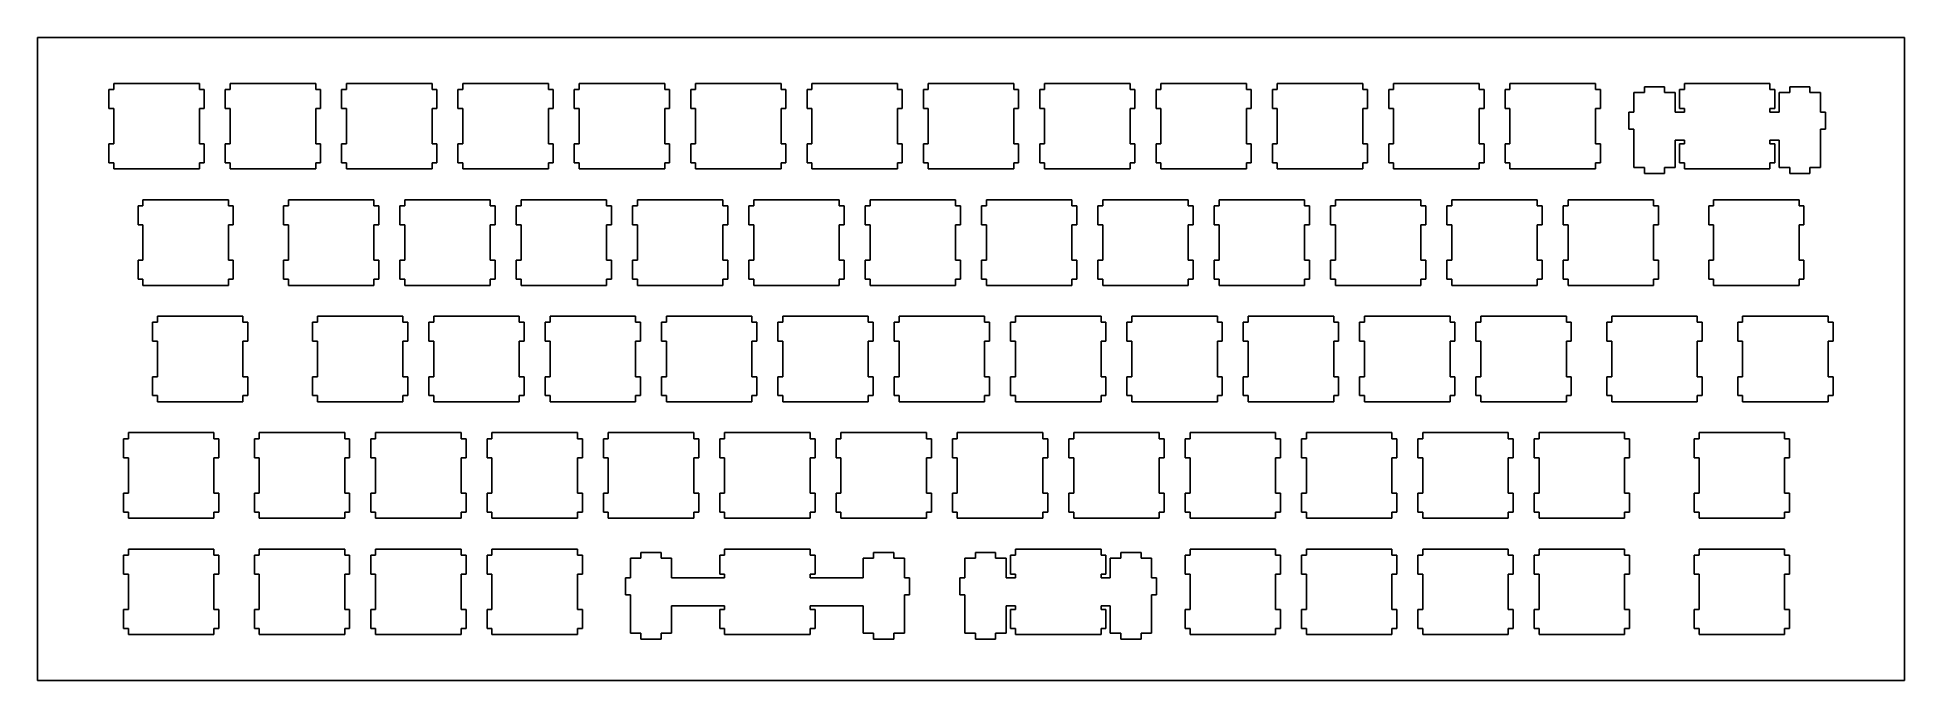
# Model space of a CAD drawing. Extents: x 0 to 306, y 0 to 105.
import ezdxf

# ---------------------------------------------------------------- set-up
doc = ezdxf.new("R2010")
doc.units = 0
doc.layers.get('0').update_dxf_attribs({"linetype": 'CONTINUOUS'})

msp = doc.modelspace()

# ---------------------------------------------------------------- linework, layer by layer
at = {"color": 0}
for p, q in [((0.09371, 105.344), (305.845, 105.344)), ((0.09371, 0.09371), (0.09371, 105.344)), ((305.845, 105.344), (305.845, 0.09371)), ((12.6187, 96.8195), (11.8181, 96.8195)), ((11.8181, 96.8195), (11.8181, 93.7189)), ((12.6187, 97.82), (12.6187, 96.8195)), ((26.6182, 97.82), (12.6187, 97.82)), ((26.6182, 96.8195), (26.6182, 97.82)), ((27.4161, 96.8195), (26.6182, 96.8195)), ((27.4161, 93.7189), (27.4161, 96.8195)), ((31.6687, 96.8195), (30.8694, 96.8195)), ((30.8694, 96.8195), (30.8694, 93.7189)), ((31.6687, 97.82), (31.6687, 96.8195)), ((45.6681, 97.82), (31.6687, 97.82)), ((45.6681, 96.8195), (45.6681, 97.82)), ((46.4689, 96.8195), (45.6681, 96.8195)), ((46.4689, 93.7189), (46.4689, 96.8195)), ((50.7189, 96.8195), (49.9195, 96.8195)), ((49.9195, 96.8195), (49.9195, 93.7189)), ((50.7189, 97.82), (50.7189, 96.8195)), ((64.7181, 97.82), (50.7189, 97.82)), ((64.7181, 96.8195), (64.7181, 97.82)), ((65.519, 96.8195), (64.7181, 96.8195)), ((65.519, 93.7189), (65.519, 96.8195)), ((69.7689, 96.8195), (68.9695, 96.8195)), ((68.9695, 96.8195), (68.9695, 93.7189)), ((69.7689, 97.82), (69.7689, 96.8195)), ((83.7681, 97.82), (69.7689, 97.82)), ((83.7681, 96.8195), (83.7681, 97.82)), ((84.569, 96.8195), (83.7681, 96.8195)), ((84.569, 93.7189), (84.569, 96.8195)), ((88.8189, 96.8195), (88.0195, 96.8195)), ((88.0195, 96.8195), (88.0195, 93.7189)), ((88.8189, 97.82), (88.8189, 96.8195)), ((102.818, 97.82), (88.8189, 97.82)), ((102.818, 96.8195), (102.818, 97.82)), ((103.618, 96.8195), (102.818, 96.8195)), ((103.618, 93.7189), (103.618, 96.8195)), ((107.867, 96.8195), (107.069, 96.8195)), ((107.069, 96.8195), (107.069, 93.7189)), ((107.867, 97.82), (107.867, 96.8195)), ((121.868, 97.82), (107.867, 97.82)), ((121.868, 96.8195), (121.868, 97.82)), ((122.668, 96.8195), (121.868, 96.8195)), ((122.668, 93.7189), (122.668, 96.8195)), ((126.919, 96.8195), (126.118, 96.8195)), ((126.118, 96.8195), (126.118, 93.7189)), ((126.919, 97.82), (126.919, 96.8195)), ((140.918, 97.82), (126.919, 97.82)), ((140.918, 96.8195), (140.918, 97.82)), ((141.719, 96.8195), (140.918, 96.8195)), ((141.719, 93.7189), (141.719, 96.8195)), ((145.969, 96.8195), (145.169, 96.8195)), ((145.169, 96.8195), (145.169, 93.7189)), ((145.969, 97.82), (145.969, 96.8195)), ((159.968, 97.82), (145.969, 97.82)), ((159.968, 96.8195), (159.968, 97.82)), ((160.769, 96.8195), (159.968, 96.8195)), ((160.769, 93.7189), (160.769, 96.8195)), ((165.019, 96.8195), (164.219, 96.8195)), ((164.219, 96.8195), (164.219, 93.7189)), ((165.019, 97.82), (165.019, 96.8195)), ((179.018, 97.82), (165.019, 97.82)), ((179.018, 96.8195), (179.018, 97.82)), ((179.819, 96.8195), (179.018, 96.8195)), ((179.819, 93.7189), (179.819, 96.8195)), ((184.069, 96.8195), (183.269, 96.8195)), ((183.269, 96.8195), (183.269, 93.7189)), ((184.069, 97.82), (184.069, 96.8195)), ((198.068, 97.82), (184.069, 97.82)), ((198.068, 96.8195), (198.068, 97.82)), ((198.869, 96.8195), (198.068, 96.8195)), ((198.869, 93.7189), (198.869, 96.8195)), ((203.119, 96.8195), (202.319, 96.8195)), ((202.319, 96.8195), (202.319, 93.7189)), ((203.119, 97.82), (203.119, 96.8195)), ((217.118, 97.82), (203.119, 97.82)), ((217.118, 96.8195), (217.118, 97.82)), ((217.919, 96.8195), (217.118, 96.8195)), ((217.919, 93.7189), (217.919, 96.8195)), ((222.169, 96.8195), (221.369, 96.8195)), ((221.369, 96.8195), (221.369, 93.7189)), ((222.169, 97.82), (222.169, 96.8195)), ((236.168, 97.82), (222.169, 97.82)), ((236.168, 96.8195), (236.168, 97.82)), ((236.969, 96.8195), (236.168, 96.8195)), ((236.969, 93.7189), (236.969, 96.8195)), ((241.219, 96.8195), (240.419, 96.8195)), ((240.419, 96.8195), (240.419, 93.7189)), ((241.219, 97.82), (241.219, 96.8195)), ((255.218, 97.82), (241.219, 97.82)), ((255.218, 96.8195), (255.218, 97.82)), ((256.019, 96.8195), (255.218, 96.8195)), ((256.019, 93.7189), (256.019, 96.8195)), ((263.244, 96.3496), (261.519, 96.3496)), ((261.519, 96.3496), (261.519, 93.1196)), ((266.544, 97.2689), (263.244, 97.2689)), ((263.244, 97.2689), (263.244, 96.3496)), ((266.544, 96.3496), (266.544, 97.2689)), ((268.268, 96.3496), (266.544, 96.3496)), ((268.268, 93.1196), (268.268, 96.3496)), ((269.794, 96.8195), (268.994, 96.8195)), ((268.994, 96.8195), (268.994, 93.7189)), ((269.794, 97.82), (269.794, 96.8195)), ((283.793, 97.82), (269.794, 97.82)), ((283.793, 96.8195), (283.793, 97.82)), ((284.594, 96.8195), (283.793, 96.8195)), ((284.594, 93.7189), (284.594, 96.8195)), ((287.044, 96.3496), (285.319, 96.3496)), ((285.319, 96.3496), (285.319, 93.1196)), ((290.344, 97.2689), (287.044, 97.2689)), ((287.044, 97.2689), (287.044, 96.3496)), ((290.344, 96.3496), (290.344, 97.2689)), ((292.068, 96.3496), (290.344, 96.3496)), ((292.068, 93.1196), (292.068, 96.3496)), ((11.8181, 93.7189), (12.6187, 93.7189)), ((12.6187, 93.7189), (12.6187, 87.9203)), ((26.6182, 87.9203), (26.6182, 93.7189)), ((26.6182, 93.7189), (27.4161, 93.7189)), ((30.8694, 93.7189), (31.6687, 93.7189)), ((31.6687, 93.7189), (31.6687, 87.9203)), ((45.6681, 87.9203), (45.6681, 93.7189)), ((45.6681, 93.7189), (46.4689, 93.7189)), ((49.9195, 93.7189), (50.7189, 93.7189)), ((50.7189, 93.7189), (50.7189, 87.9203)), ((64.7181, 87.9203), (64.7181, 93.7189)), ((64.7181, 93.7189), (65.519, 93.7189)), ((68.9695, 93.7189), (69.7689, 93.7189)), ((69.7689, 93.7189), (69.7689, 87.9203)), ((83.7681, 87.9203), (83.7681, 93.7189)), ((83.7681, 93.7189), (84.569, 93.7189)), ((88.0195, 93.7189), (88.8189, 93.7189)), ((88.8189, 93.7189), (88.8189, 87.9203)), ((102.818, 87.9203), (102.818, 93.7189)), ((102.818, 93.7189), (103.618, 93.7189)), ((107.069, 93.7189), (107.867, 93.7189)), ((107.867, 93.7189), (107.867, 87.9203)), ((121.868, 87.9203), (121.868, 93.7189)), ((121.868, 93.7189), (122.668, 93.7189)), ((126.118, 93.7189), (126.919, 93.7189)), ((126.919, 93.7189), (126.919, 87.9203)), ((140.918, 87.9203), (140.918, 93.7189)), ((140.918, 93.7189), (141.719, 93.7189)), ((145.169, 93.7189), (145.969, 93.7189)), ((145.969, 93.7189), (145.969, 87.9203)), ((159.968, 87.9203), (159.968, 93.7189)), ((159.968, 93.7189), (160.769, 93.7189)), ((164.219, 93.7189), (165.019, 93.7189)), ((165.019, 93.7189), (165.019, 87.9203)), ((179.018, 87.9203), (179.018, 93.7189)), ((179.018, 93.7189), (179.819, 93.7189)), ((183.269, 93.7189), (184.069, 93.7189)), ((184.069, 93.7189), (184.069, 87.9203)), ((198.068, 87.9203), (198.068, 93.7189)), ((198.068, 93.7189), (198.869, 93.7189)), ((202.319, 93.7189), (203.119, 93.7189)), ((203.119, 93.7189), (203.119, 87.9203)), ((217.118, 87.9203), (217.118, 93.7189)), ((217.118, 93.7189), (217.919, 93.7189)), ((221.369, 93.7189), (222.169, 93.7189)), ((222.169, 93.7189), (222.169, 87.9203)), ((236.168, 87.9203), (236.168, 93.7189)), ((236.168, 93.7189), (236.969, 93.7189)), ((240.419, 93.7189), (241.219, 93.7189)), ((241.219, 93.7189), (241.219, 87.9203)), ((255.218, 87.9203), (255.218, 93.7189)), ((255.218, 93.7189), (256.019, 93.7189)), ((261.519, 93.1196), (260.693, 93.1196)), ((260.693, 93.1196), (260.693, 90.3192)), ((269.794, 93.1196), (268.268, 93.1196)), ((268.994, 93.7189), (269.794, 93.7189)), ((269.794, 93.7189), (269.794, 93.1196)), ((283.793, 93.1196), (283.793, 93.7189)), ((283.793, 93.7189), (284.594, 93.7189)), ((285.319, 93.1196), (283.793, 93.1196)), ((292.894, 93.1196), (292.068, 93.1196)), ((292.894, 90.3192), (292.894, 93.1196)), ((260.693, 90.3192), (261.519, 90.3192)), ((261.519, 90.3192), (261.519, 84.0507)), ((292.068, 84.0507), (292.068, 90.3192)), ((292.068, 90.3192), (292.894, 90.3192)), ((12.6187, 87.9203), (11.8181, 87.9203)), ((11.8181, 87.9203), (11.8181, 84.8198)), ((27.4161, 87.9203), (26.6182, 87.9203)), ((27.4161, 84.8198), (27.4161, 87.9203)), ((31.6687, 87.9203), (30.8694, 87.9203)), ((30.8694, 87.9203), (30.8694, 84.8198)), ((46.4689, 87.9203), (45.6681, 87.9203)), ((46.4689, 84.8198), (46.4689, 87.9203)), ((50.7189, 87.9203), (49.9195, 87.9203)), ((49.9195, 87.9203), (49.9195, 84.8198)), ((65.519, 87.9203), (64.7181, 87.9203)), ((65.519, 84.8198), (65.519, 87.9203)), ((69.7689, 87.9203), (68.9695, 87.9203)), ((68.9695, 87.9203), (68.9695, 84.8198)), ((84.569, 87.9203), (83.7681, 87.9203)), ((84.569, 84.8198), (84.569, 87.9203)), ((88.8189, 87.9203), (88.0195, 87.9203)), ((88.0195, 87.9203), (88.0195, 84.8198)), ((103.618, 87.9203), (102.818, 87.9203)), ((103.618, 84.8198), (103.618, 87.9203)), ((107.867, 87.9203), (107.069, 87.9203)), ((107.069, 87.9203), (107.069, 84.8198)), ((122.668, 87.9203), (121.868, 87.9203)), ((122.668, 84.8198), (122.668, 87.9203)), ((126.919, 87.9203), (126.118, 87.9203)), ((126.118, 87.9203), (126.118, 84.8198)), ((141.719, 87.9203), (140.918, 87.9203)), ((141.719, 84.8198), (141.719, 87.9203)), ((145.969, 87.9203), (145.169, 87.9203)), ((145.169, 87.9203), (145.169, 84.8198)), ((160.769, 87.9203), (159.968, 87.9203)), ((160.769, 84.8198), (160.769, 87.9203)), ((165.019, 87.9203), (164.219, 87.9203)), ((164.219, 87.9203), (164.219, 84.8198)), ((179.819, 87.9203), (179.018, 87.9203)), ((179.819, 84.8198), (179.819, 87.9203)), ((184.069, 87.9203), (183.269, 87.9203)), ((183.269, 87.9203), (183.269, 84.8198)), ((198.869, 87.9203), (198.068, 87.9203)), ((198.869, 84.8198), (198.869, 87.9203)), ((203.119, 87.9203), (202.319, 87.9203)), ((202.319, 87.9203), (202.319, 84.8198)), ((217.919, 87.9203), (217.118, 87.9203)), ((217.919, 84.8198), (217.919, 87.9203)), ((222.169, 87.9203), (221.369, 87.9203)), ((221.369, 87.9203), (221.369, 84.8198)), ((236.969, 87.9203), (236.168, 87.9203)), ((236.969, 84.8198), (236.969, 87.9203)), ((241.219, 87.9203), (240.419, 87.9203)), ((240.419, 87.9203), (240.419, 84.8198)), ((256.019, 87.9203), (255.218, 87.9203)), ((256.019, 84.8198), (256.019, 87.9203)), ((268.268, 84.0507), (268.268, 88.5197)), ((268.268, 88.5197), (269.794, 88.5197)), ((269.794, 87.9203), (268.994, 87.9203)), ((268.994, 87.9203), (268.994, 84.8198)), ((269.794, 88.5197), (269.794, 87.9203)), ((283.793, 87.9203), (283.793, 88.5197)), ((283.793, 88.5197), (285.319, 88.5197)), ((284.594, 87.9203), (283.793, 87.9203)), ((284.594, 84.8198), (284.594, 87.9203)), ((285.319, 88.5197), (285.319, 84.0507)), ((11.8181, 84.8198), (12.6187, 84.8198)), ((12.6187, 84.8198), (12.6187, 83.8193)), ((12.6187, 83.8193), (26.6182, 83.8193)), ((26.6182, 83.8193), (26.6182, 84.8198)), ((26.6182, 84.8198), (27.4161, 84.8198)), ((30.8694, 84.8198), (31.6687, 84.8198)), ((31.6687, 84.8198), (31.6687, 83.8193)), ((31.6687, 83.8193), (45.6681, 83.8193)), ((45.6681, 83.8193), (45.6681, 84.8198)), ((45.6681, 84.8198), (46.4689, 84.8198)), ((49.9195, 84.8198), (50.7189, 84.8198)), ((50.7189, 84.8198), (50.7189, 83.8193)), ((50.7189, 83.8193), (64.7181, 83.8193)), ((64.7181, 83.8193), (64.7181, 84.8198)), ((64.7181, 84.8198), (65.519, 84.8198)), ((68.9695, 84.8198), (69.7689, 84.8198)), ((69.7689, 84.8198), (69.7689, 83.8193)), ((69.7689, 83.8193), (83.7681, 83.8193)), ((83.7681, 83.8193), (83.7681, 84.8198)), ((83.7681, 84.8198), (84.569, 84.8198)), ((88.0195, 84.8198), (88.8189, 84.8198)), ((88.8189, 84.8198), (88.8189, 83.8193)), ((88.8189, 83.8193), (102.818, 83.8193)), ((102.818, 83.8193), (102.818, 84.8198)), ((102.818, 84.8198), (103.618, 84.8198)), ((107.069, 84.8198), (107.867, 84.8198)), ((107.867, 84.8198), (107.867, 83.8193)), ((107.867, 83.8193), (121.868, 83.8193)), ((121.868, 83.8193), (121.868, 84.8198)), ((121.868, 84.8198), (122.668, 84.8198)), ((126.118, 84.8198), (126.919, 84.8198)), ((126.919, 84.8198), (126.919, 83.8193)), ((126.919, 83.8193), (140.918, 83.8193)), ((140.918, 83.8193), (140.918, 84.8198)), ((140.918, 84.8198), (141.719, 84.8198)), ((145.169, 84.8198), (145.969, 84.8198)), ((145.969, 84.8198), (145.969, 83.8193)), ((145.969, 83.8193), (159.968, 83.8193)), ((159.968, 83.8193), (159.968, 84.8198)), ((159.968, 84.8198), (160.769, 84.8198)), ((164.219, 84.8198), (165.019, 84.8198)), ((165.019, 84.8198), (165.019, 83.8193)), ((165.019, 83.8193), (179.018, 83.8193)), ((179.018, 83.8193), (179.018, 84.8198)), ((179.018, 84.8198), (179.819, 84.8198)), ((183.269, 84.8198), (184.069, 84.8198)), ((184.069, 84.8198), (184.069, 83.8193)), ((184.069, 83.8193), (198.068, 83.8193)), ((198.068, 83.8193), (198.068, 84.8198)), ((198.068, 84.8198), (198.869, 84.8198)), ((202.319, 84.8198), (203.119, 84.8198)), ((203.119, 84.8198), (203.119, 83.8193)), ((203.119, 83.8193), (217.118, 83.8193)), ((217.118, 83.8193), (217.118, 84.8198)), ((217.118, 84.8198), (217.919, 84.8198)), ((221.369, 84.8198), (222.169, 84.8198)), ((222.169, 84.8198), (222.169, 83.8193)), ((222.169, 83.8193), (236.168, 83.8193)), ((236.168, 83.8193), (236.168, 84.8198)), ((236.168, 84.8198), (236.969, 84.8198)), ((240.419, 84.8198), (241.219, 84.8198)), ((241.219, 84.8198), (241.219, 83.8193)), ((241.219, 83.8193), (255.218, 83.8193)), ((255.218, 83.8193), (255.218, 84.8198)), ((255.218, 84.8198), (256.019, 84.8198)), ((261.519, 84.0507), (263.244, 84.0507)), ((263.244, 84.0507), (263.244, 83.0696)), ((263.244, 83.0696), (266.544, 83.0696)), ((266.544, 83.0696), (266.544, 84.0507)), ((266.544, 84.0507), (268.268, 84.0507)), ((268.994, 84.8198), (269.794, 84.8198)), ((269.794, 84.8198), (269.794, 83.8193)), ((269.794, 83.8193), (283.793, 83.8193)), ((283.793, 83.8193), (283.793, 84.8198)), ((283.793, 84.8198), (284.594, 84.8198)), ((285.319, 84.0507), (287.044, 84.0507)), ((287.044, 84.0507), (287.044, 83.0696)), ((287.044, 83.0696), (290.344, 83.0696)), ((290.344, 83.0696), (290.344, 84.0507)), ((290.344, 84.0507), (292.068, 84.0507)), ((17.3812, 77.7695), (16.5806, 77.7695)), ((16.5806, 77.7695), (16.5806, 74.6689)), ((17.3812, 78.7686), (17.3812, 77.7695)), ((31.3807, 78.7686), (17.3812, 78.7686)), ((31.3807, 77.7695), (31.3807, 78.7686)), ((32.1813, 77.7695), (31.3807, 77.7695)), ((32.1813, 74.6689), (32.1813, 77.7695)), ((41.1939, 77.7695), (40.3945, 77.7695)), ((40.3945, 77.7695), (40.3945, 74.6689)), ((41.1939, 78.7686), (41.1939, 77.7695)), ((55.1931, 78.7686), (41.1939, 78.7686)), ((55.1931, 77.7695), (55.1931, 78.7686)), ((55.9939, 77.7695), (55.1931, 77.7695)), ((55.9939, 74.6689), (55.9939, 77.7695)), ((60.2439, 77.7695), (59.4431, 77.7695)), ((59.4431, 77.7695), (59.4431, 74.6689)), ((60.2439, 78.7686), (60.2439, 77.7695)), ((74.2431, 78.7686), (60.2439, 78.7686)), ((74.2431, 77.7695), (74.2431, 78.7686)), ((75.044, 77.7695), (74.2431, 77.7695)), ((75.044, 74.6689), (75.044, 77.7695)), ((79.2939, 77.7695), (78.4945, 77.7695)), ((78.4945, 77.7695), (78.4945, 74.6689)), ((79.2939, 78.7686), (79.2939, 77.7695)), ((93.2931, 78.7686), (79.2939, 78.7686)), ((93.2931, 77.7695), (93.2931, 78.7686)), ((94.0939, 77.7695), (93.2931, 77.7695)), ((94.0939, 74.6689), (94.0939, 77.7695)), ((98.3439, 77.7695), (97.5445, 77.7695)), ((97.5445, 77.7695), (97.5445, 74.6689)), ((98.3439, 78.7686), (98.3439, 77.7695)), ((112.343, 78.7686), (98.3439, 78.7686)), ((112.343, 77.7695), (112.343, 78.7686)), ((113.144, 77.7695), (112.343, 77.7695)), ((113.144, 74.6689), (113.144, 77.7695)), ((117.394, 77.7695), (116.594, 77.7695)), ((116.594, 77.7695), (116.594, 74.6689)), ((117.394, 78.7686), (117.394, 77.7695)), ((131.393, 78.7686), (117.394, 78.7686)), ((131.393, 77.7695), (131.393, 78.7686)), ((132.194, 77.7695), (131.393, 77.7695)), ((132.194, 74.6689), (132.194, 77.7695)), ((136.444, 77.7695), (135.644, 77.7695)), ((135.644, 77.7695), (135.644, 74.6689)), ((136.444, 78.7686), (136.444, 77.7695)), ((150.443, 78.7686), (136.444, 78.7686)), ((150.443, 77.7695), (150.443, 78.7686)), ((151.244, 77.7695), (150.443, 77.7695)), ((151.244, 74.6689), (151.244, 77.7695)), ((155.494, 77.7695), (154.694, 77.7695)), ((154.694, 77.7695), (154.694, 74.6689)), ((155.494, 78.7686), (155.494, 77.7695)), ((169.493, 78.7686), (155.494, 78.7686)), ((169.493, 77.7695), (169.493, 78.7686)), ((170.294, 77.7695), (169.493, 77.7695)), ((170.294, 74.6689), (170.294, 77.7695)), ((174.544, 77.7695), (173.744, 77.7695)), ((173.744, 77.7695), (173.744, 74.6689)), ((174.544, 78.7686), (174.544, 77.7695)), ((188.543, 78.7686), (174.544, 78.7686)), ((188.543, 77.7695), (188.543, 78.7686)), ((189.344, 77.7695), (188.543, 77.7695)), ((189.344, 74.6689), (189.344, 77.7695)), ((193.594, 77.7695), (192.794, 77.7695)), ((192.794, 77.7695), (192.794, 74.6689)), ((193.594, 78.7686), (193.594, 77.7695)), ((207.593, 78.7686), (193.594, 78.7686)), ((207.593, 77.7695), (207.593, 78.7686)), ((208.394, 77.7695), (207.593, 77.7695)), ((208.394, 74.6689), (208.394, 77.7695)), ((212.644, 77.7695), (211.844, 77.7695)), ((211.844, 77.7695), (211.844, 74.6689)), ((212.644, 78.7686), (212.644, 77.7695)), ((226.643, 78.7686), (212.644, 78.7686)), ((226.643, 77.7695), (226.643, 78.7686)), ((227.444, 77.7695), (226.643, 77.7695)), ((227.444, 74.6689), (227.444, 77.7695)), ((231.694, 77.7695), (230.894, 77.7695)), ((230.894, 77.7695), (230.894, 74.6689)), ((231.694, 78.7686), (231.694, 77.7695)), ((245.693, 78.7686), (231.694, 78.7686)), ((245.693, 77.7695), (245.693, 78.7686)), ((246.494, 77.7695), (245.693, 77.7695)), ((246.494, 74.6689), (246.494, 77.7695)), ((250.744, 77.7695), (249.944, 77.7695)), ((249.944, 77.7695), (249.944, 74.6689)), ((250.744, 78.7686), (250.744, 77.7695)), ((264.743, 78.7686), (250.744, 78.7686)), ((264.743, 77.7695), (264.743, 78.7686)), ((265.544, 77.7695), (264.743, 77.7695)), ((265.544, 74.6689), (265.544, 77.7695)), ((274.556, 77.7695), (273.756, 77.7695)), ((273.756, 77.7695), (273.756, 74.6689)), ((274.556, 78.7686), (274.556, 77.7695)), ((288.556, 78.7686), (274.556, 78.7686)), ((288.556, 77.7695), (288.556, 78.7686)), ((289.356, 77.7695), (288.556, 77.7695)), ((289.356, 74.6689), (289.356, 77.7695)), ((16.5806, 74.6689), (17.3812, 74.6689)), ((17.3812, 74.6689), (17.3812, 68.8689)), ((31.3807, 68.8689), (31.3807, 74.6689)), ((31.3807, 74.6689), (32.1813, 74.6689)), ((40.3945, 74.6689), (41.1939, 74.6689)), ((41.1939, 74.6689), (41.1939, 68.8689)), ((55.1931, 68.8689), (55.1931, 74.6689)), ((55.1931, 74.6689), (55.9939, 74.6689)), ((59.4431, 74.6689), (60.2439, 74.6689)), ((60.2439, 74.6689), (60.2439, 68.8689)), ((74.2431, 68.8689), (74.2431, 74.6689)), ((74.2431, 74.6689), (75.044, 74.6689)), ((78.4945, 74.6689), (79.2939, 74.6689)), ((79.2939, 74.6689), (79.2939, 68.8689)), ((93.2931, 68.8689), (93.2931, 74.6689)), ((93.2931, 74.6689), (94.0939, 74.6689)), ((97.5445, 74.6689), (98.3439, 74.6689)), ((98.3439, 74.6689), (98.3439, 68.8689)), ((112.343, 68.8689), (112.343, 74.6689)), ((112.343, 74.6689), (113.144, 74.6689)), ((116.594, 74.6689), (117.394, 74.6689)), ((117.394, 74.6689), (117.394, 68.8689)), ((131.393, 68.8689), (131.393, 74.6689)), ((131.393, 74.6689), (132.194, 74.6689)), ((135.644, 74.6689), (136.444, 74.6689)), ((136.444, 74.6689), (136.444, 68.8689)), ((150.443, 68.8689), (150.443, 74.6689)), ((150.443, 74.6689), (151.244, 74.6689)), ((154.694, 74.6689), (155.494, 74.6689)), ((155.494, 74.6689), (155.494, 68.8689)), ((169.493, 68.8689), (169.493, 74.6689)), ((169.493, 74.6689), (170.294, 74.6689)), ((173.744, 74.6689), (174.544, 74.6689)), ((174.544, 74.6689), (174.544, 68.8689)), ((188.543, 68.8689), (188.543, 74.6689)), ((188.543, 74.6689), (189.344, 74.6689)), ((192.794, 74.6689), (193.594, 74.6689)), ((193.594, 74.6689), (193.594, 68.8689)), ((207.593, 68.8689), (207.593, 74.6689)), ((207.593, 74.6689), (208.394, 74.6689)), ((211.844, 74.6689), (212.644, 74.6689)), ((212.644, 74.6689), (212.644, 68.8689)), ((226.643, 68.8689), (226.643, 74.6689)), ((226.643, 74.6689), (227.444, 74.6689)), ((230.894, 74.6689), (231.694, 74.6689)), ((231.694, 74.6689), (231.694, 68.8689)), ((245.693, 68.8689), (245.693, 74.6689)), ((245.693, 74.6689), (246.494, 74.6689)), ((249.944, 74.6689), (250.744, 74.6689)), ((250.744, 74.6689), (250.744, 68.8689)), ((264.743, 68.8689), (264.743, 74.6689)), ((264.743, 74.6689), (265.544, 74.6689)), ((273.756, 74.6689), (274.556, 74.6689)), ((274.556, 74.6689), (274.556, 68.8689)), ((288.556, 68.8689), (288.556, 74.6689)), ((288.556, 74.6689), (289.356, 74.6689)), ((17.3812, 68.8689), (16.5806, 68.8689)), ((16.5806, 68.8689), (16.5806, 65.7698)), ((32.1813, 68.8689), (31.3807, 68.8689)), ((32.1813, 65.7698), (32.1813, 68.8689)), ((41.1939, 68.8689), (40.3945, 68.8689)), ((40.3945, 68.8689), (40.3945, 65.7698)), ((55.9939, 68.8689), (55.1931, 68.8689)), ((55.9939, 65.7698), (55.9939, 68.8689)), ((60.2439, 68.8689), (59.4431, 68.8689)), ((59.4431, 68.8689), (59.4431, 65.7698)), ((75.044, 68.8689), (74.2431, 68.8689)), ((75.044, 65.7698), (75.044, 68.8689)), ((79.2939, 68.8689), (78.4945, 68.8689)), ((78.4945, 68.8689), (78.4945, 65.7698)), ((94.0939, 68.8689), (93.2931, 68.8689)), ((94.0939, 65.7698), (94.0939, 68.8689)), ((98.3439, 68.8689), (97.5445, 68.8689)), ((97.5445, 68.8689), (97.5445, 65.7698)), ((113.144, 68.8689), (112.343, 68.8689)), ((113.144, 65.7698), (113.144, 68.8689)), ((117.394, 68.8689), (116.594, 68.8689)), ((116.594, 68.8689), (116.594, 65.7698)), ((132.194, 68.8689), (131.393, 68.8689)), ((132.194, 65.7698), (132.194, 68.8689)), ((136.444, 68.8689), (135.644, 68.8689)), ((135.644, 68.8689), (135.644, 65.7698)), ((151.244, 68.8689), (150.443, 68.8689)), ((151.244, 65.7698), (151.244, 68.8689)), ((155.494, 68.8689), (154.694, 68.8689)), ((154.694, 68.8689), (154.694, 65.7698)), ((170.294, 68.8689), (169.493, 68.8689)), ((170.294, 65.7698), (170.294, 68.8689)), ((174.544, 68.8689), (173.744, 68.8689)), ((173.744, 68.8689), (173.744, 65.7698)), ((189.344, 68.8689), (188.543, 68.8689)), ((189.344, 65.7698), (189.344, 68.8689)), ((193.594, 68.8689), (192.794, 68.8689)), ((192.794, 68.8689), (192.794, 65.7698)), ((208.394, 68.8689), (207.593, 68.8689)), ((208.394, 65.7698), (208.394, 68.8689)), ((212.644, 68.8689), (211.844, 68.8689)), ((211.844, 68.8689), (211.844, 65.7698)), ((227.444, 68.8689), (226.643, 68.8689)), ((227.444, 65.7698), (227.444, 68.8689)), ((231.694, 68.8689), (230.894, 68.8689)), ((230.894, 68.8689), (230.894, 65.7698)), ((246.494, 68.8689), (245.693, 68.8689)), ((246.494, 65.7698), (246.494, 68.8689)), ((250.744, 68.8689), (249.944, 68.8689)), ((249.944, 68.8689), (249.944, 65.7698)), ((265.544, 68.8689), (264.743, 68.8689)), ((265.544, 65.7698), (265.544, 68.8689)), ((274.556, 68.8689), (273.756, 68.8689)), ((273.756, 68.8689), (273.756, 65.7698)), ((289.356, 68.8689), (288.556, 68.8689)), ((289.356, 65.7698), (289.356, 68.8689)), ((16.5806, 65.7698), (17.3812, 65.7698)), ((17.3812, 65.7698), (17.3812, 64.7693)), ((17.3812, 64.7693), (31.3807, 64.7693)), ((31.3807, 64.7693), (31.3807, 65.7698)), ((31.3807, 65.7698), (32.1813, 65.7698)), ((40.3945, 65.7698), (41.1939, 65.7698)), ((41.1939, 65.7698), (41.1939, 64.7693)), ((41.1939, 64.7693), (55.1931, 64.7693)), ((55.1931, 64.7693), (55.1931, 65.7698)), ((55.1931, 65.7698), (55.9939, 65.7698)), ((59.4431, 65.7698), (60.2439, 65.7698)), ((60.2439, 65.7698), (60.2439, 64.7693)), ((60.2439, 64.7693), (74.2431, 64.7693)), ((74.2431, 64.7693), (74.2431, 65.7698)), ((74.2431, 65.7698), (75.044, 65.7698)), ((78.4945, 65.7698), (79.2939, 65.7698)), ((79.2939, 65.7698), (79.2939, 64.7693)), ((79.2939, 64.7693), (93.2931, 64.7693)), ((93.2931, 64.7693), (93.2931, 65.7698)), ((93.2931, 65.7698), (94.0939, 65.7698)), ((97.5445, 65.7698), (98.3439, 65.7698)), ((98.3439, 65.7698), (98.3439, 64.7693)), ((98.3439, 64.7693), (112.343, 64.7693)), ((112.343, 64.7693), (112.343, 65.7698)), ((112.343, 65.7698), (113.144, 65.7698)), ((116.594, 65.7698), (117.394, 65.7698)), ((117.394, 65.7698), (117.394, 64.7693)), ((117.394, 64.7693), (131.393, 64.7693)), ((131.393, 64.7693), (131.393, 65.7698)), ((131.393, 65.7698), (132.194, 65.7698)), ((135.644, 65.7698), (136.444, 65.7698)), ((136.444, 65.7698), (136.444, 64.7693)), ((136.444, 64.7693), (150.443, 64.7693)), ((150.443, 64.7693), (150.443, 65.7698)), ((150.443, 65.7698), (151.244, 65.7698)), ((154.694, 65.7698), (155.494, 65.7698)), ((155.494, 65.7698), (155.494, 64.7693)), ((155.494, 64.7693), (169.493, 64.7693)), ((169.493, 64.7693), (169.493, 65.7698)), ((169.493, 65.7698), (170.294, 65.7698)), ((173.744, 65.7698), (174.544, 65.7698)), ((174.544, 65.7698), (174.544, 64.7693)), ((174.544, 64.7693), (188.543, 64.7693)), ((188.543, 64.7693), (188.543, 65.7698)), ((188.543, 65.7698), (189.344, 65.7698)), ((192.794, 65.7698), (193.594, 65.7698)), ((193.594, 65.7698), (193.594, 64.7693)), ((193.594, 64.7693), (207.593, 64.7693)), ((207.593, 64.7693), (207.593, 65.7698)), ((207.593, 65.7698), (208.394, 65.7698)), ((211.844, 65.7698), (212.644, 65.7698)), ((212.644, 65.7698), (212.644, 64.7693)), ((212.644, 64.7693), (226.643, 64.7693)), ((226.643, 64.7693), (226.643, 65.7698)), ((226.643, 65.7698), (227.444, 65.7698)), ((230.894, 65.7698), (231.694, 65.7698)), ((231.694, 65.7698), (231.694, 64.7693)), ((231.694, 64.7693), (245.693, 64.7693)), ((245.693, 64.7693), (245.693, 65.7698)), ((245.693, 65.7698), (246.494, 65.7698)), ((249.944, 65.7698), (250.744, 65.7698)), ((250.744, 65.7698), (250.744, 64.7693)), ((250.744, 64.7693), (264.743, 64.7693)), ((264.743, 64.7693), (264.743, 65.7698)), ((264.743, 65.7698), (265.544, 65.7698)), ((273.756, 65.7698), (274.556, 65.7698)), ((274.556, 65.7698), (274.556, 64.7693)), ((274.556, 64.7693), (288.556, 64.7693)), ((288.556, 64.7693), (288.556, 65.7698)), ((288.556, 65.7698), (289.356, 65.7698)), ((19.7611, 58.7195), (18.9618, 58.7195)), ((18.9618, 58.7195), (18.9618, 55.6189)), ((19.7611, 59.7186), (19.7611, 58.7195)), ((33.7619, 59.7186), (19.7611, 59.7186)), ((33.7619, 58.7195), (33.7619, 59.7186)), ((34.5612, 58.7195), (33.7619, 58.7195)), ((34.5612, 55.6189), (34.5612, 58.7195)), ((45.9564, 58.7195), (45.1556, 58.7195)), ((45.1556, 58.7195), (45.1556, 55.6189)), ((45.9564, 59.7186), (45.9564, 58.7195)), ((59.9542, 59.7186), (45.9564, 59.7186)), ((59.9542, 58.7195), (59.9542, 59.7186)), ((60.7564, 58.7195), (59.9542, 58.7195)), ((60.7564, 55.6189), (60.7564, 58.7195)), ((65.0064, 58.7195), (64.2056, 58.7195)), ((64.2056, 58.7195), (64.2056, 55.6189)), ((65.0064, 59.7186), (65.0064, 58.7195)), ((79.0056, 59.7186), (65.0064, 59.7186)), ((79.0056, 58.7195), (79.0056, 59.7186)), ((79.8065, 58.7195), (79.0056, 58.7195)), ((79.8065, 55.6189), (79.8065, 58.7195)), ((84.0564, 58.7195), (83.2556, 58.7195)), ((83.2556, 58.7195), (83.2556, 55.6189)), ((84.0564, 59.7186), (84.0564, 58.7195)), ((98.0556, 59.7186), (84.0564, 59.7186)), ((98.0556, 58.7195), (98.0556, 59.7186)), ((98.8564, 58.7195), (98.0556, 58.7195)), ((98.8564, 55.6189), (98.8564, 58.7195)), ((103.106, 58.7195), (102.306, 58.7195)), ((102.306, 58.7195), (102.306, 55.6189)), ((103.106, 59.7186), (103.106, 58.7195)), ((117.106, 59.7186), (103.106, 59.7186)), ((117.106, 58.7195), (117.106, 59.7186)), ((117.906, 58.7195), (117.106, 58.7195)), ((117.906, 55.6189), (117.906, 58.7195)), ((122.156, 58.7195), (121.356, 58.7195)), ((121.356, 58.7195), (121.356, 55.6189)), ((122.156, 59.7186), (122.156, 58.7195)), ((136.156, 59.7186), (122.156, 59.7186)), ((136.156, 58.7195), (136.156, 59.7186)), ((136.956, 58.7195), (136.156, 58.7195)), ((136.956, 55.6189), (136.956, 58.7195)), ((141.206, 58.7195), (140.406, 58.7195)), ((140.406, 58.7195), (140.406, 55.6189)), ((141.206, 59.7186), (141.206, 58.7195)), ((155.206, 59.7186), (141.206, 59.7186)), ((155.206, 58.7195), (155.206, 59.7186)), ((156.006, 58.7195), (155.206, 58.7195)), ((156.006, 55.6189), (156.006, 58.7195)), ((160.256, 58.7195), (159.456, 58.7195)), ((159.456, 58.7195), (159.456, 55.6189)), ((160.256, 59.7186), (160.256, 58.7195)), ((174.256, 59.7186), (160.256, 59.7186)), ((174.256, 58.7195), (174.256, 59.7186)), ((175.056, 58.7195), (174.256, 58.7195)), ((175.056, 55.6189), (175.056, 58.7195)), ((179.306, 58.7195), (178.506, 58.7195)), ((178.506, 58.7195), (178.506, 55.6189)), ((179.306, 59.7186), (179.306, 58.7195)), ((193.306, 59.7186), (179.306, 59.7186)), ((193.306, 58.7195), (193.306, 59.7186)), ((194.106, 58.7195), (193.306, 58.7195)), ((194.106, 55.6189), (194.106, 58.7195)), ((198.356, 58.7195), (197.556, 58.7195)), ((197.556, 58.7195), (197.556, 55.6189)), ((198.356, 59.7186), (198.356, 58.7195)), ((212.356, 59.7186), (198.356, 59.7186)), ((212.356, 58.7195), (212.356, 59.7186)), ((213.156, 58.7195), (212.356, 58.7195)), ((213.156, 55.6189), (213.156, 58.7195)), ((217.406, 58.7195), (216.606, 58.7195)), ((216.606, 58.7195), (216.606, 55.6189)), ((217.406, 59.7186), (217.406, 58.7195)), ((231.406, 59.7186), (217.406, 59.7186)), ((231.406, 58.7195), (231.406, 59.7186)), ((232.206, 58.7195), (231.406, 58.7195)), ((232.206, 55.6189), (232.206, 58.7195)), ((236.456, 58.7195), (235.656, 58.7195)), ((235.656, 58.7195), (235.656, 55.6189)), ((236.456, 59.7186), (236.456, 58.7195)), ((250.456, 59.7186), (236.456, 59.7186)), ((250.456, 58.7195), (250.456, 59.7186)), ((251.255, 58.7195), (250.456, 58.7195)), ((251.255, 55.6189), (251.255, 58.7195)), ((257.886, 58.7195), (257.087, 58.7195)), ((257.087, 58.7195), (257.087, 55.6189)), ((257.886, 59.7186), (257.886, 58.7195)), ((271.887, 59.7186), (257.886, 59.7186)), ((271.887, 58.7195), (271.887, 59.7186)), ((272.686, 58.7195), (271.887, 58.7195)), ((272.686, 55.6189), (272.686, 58.7195)), ((279.319, 58.7195), (278.519, 58.7195)), ((278.519, 58.7195), (278.519, 55.6189)), ((279.319, 59.7186), (279.319, 58.7195)), ((293.318, 59.7186), (279.319, 59.7186)), ((293.318, 58.7195), (293.318, 59.7186)), ((294.119, 58.7195), (293.318, 58.7195)), ((294.119, 55.6189), (294.119, 58.7195)), ((18.9618, 55.6189), (19.7611, 55.6189)), ((19.7611, 55.6189), (19.7611, 49.8189)), ((33.7619, 49.8189), (33.7619, 55.6189)), ((33.7619, 55.6189), (34.5612, 55.6189)), ((45.1556, 55.6189), (45.9564, 55.6189)), ((45.9564, 55.6189), (45.9564, 49.8189)), ((59.9542, 49.8189), (59.9542, 55.6189)), ((59.9542, 55.6189), (60.7564, 55.6189)), ((64.2056, 55.6189), (65.0064, 55.6189)), ((65.0064, 55.6189), (65.0064, 49.8189)), ((79.0056, 49.8189), (79.0056, 55.6189)), ((79.0056, 55.6189), (79.8065, 55.6189)), ((83.2556, 55.6189), (84.0564, 55.6189)), ((84.0564, 55.6189), (84.0564, 49.8189)), ((98.0556, 49.8189), (98.0556, 55.6189)), ((98.0556, 55.6189), (98.8564, 55.6189)), ((102.306, 55.6189), (103.106, 55.6189)), ((103.106, 55.6189), (103.106, 49.8189)), ((117.106, 49.8189), (117.106, 55.6189)), ((117.106, 55.6189), (117.906, 55.6189)), ((121.356, 55.6189), (122.156, 55.6189)), ((122.156, 55.6189), (122.156, 49.8189)), ((136.156, 49.8189), (136.156, 55.6189)), ((136.156, 55.6189), (136.956, 55.6189)), ((140.406, 55.6189), (141.206, 55.6189)), ((141.206, 55.6189), (141.206, 49.8189)), ((155.206, 49.8189), (155.206, 55.6189)), ((155.206, 55.6189), (156.006, 55.6189)), ((159.456, 55.6189), (160.256, 55.6189)), ((160.256, 55.6189), (160.256, 49.8189)), ((174.256, 49.8189), (174.256, 55.6189)), ((174.256, 55.6189), (175.056, 55.6189)), ((178.506, 55.6189), (179.306, 55.6189)), ((179.306, 55.6189), (179.306, 49.8189)), ((193.306, 49.8189), (193.306, 55.6189)), ((193.306, 55.6189), (194.106, 55.6189)), ((197.556, 55.6189), (198.356, 55.6189)), ((198.356, 55.6189), (198.356, 49.8189)), ((212.356, 49.8189), (212.356, 55.6189)), ((212.356, 55.6189), (213.156, 55.6189)), ((216.606, 55.6189), (217.406, 55.6189)), ((217.406, 55.6189), (217.406, 49.8189)), ((231.406, 49.8189), (231.406, 55.6189)), ((231.406, 55.6189), (232.206, 55.6189)), ((235.656, 55.6189), (236.456, 55.6189)), ((236.456, 55.6189), (236.456, 49.8189)), ((250.456, 49.8189), (250.456, 55.6189)), ((250.456, 55.6189), (251.255, 55.6189)), ((257.087, 55.6189), (257.886, 55.6189)), ((257.886, 55.6189), (257.886, 49.8189)), ((271.887, 49.8189), (271.887, 55.6189)), ((271.887, 55.6189), (272.686, 55.6189)), ((278.519, 55.6189), (279.319, 55.6189)), ((279.319, 55.6189), (279.319, 49.8189)), ((293.318, 49.8189), (293.318, 55.6189)), ((293.318, 55.6189), (294.119, 55.6189)), ((19.7611, 49.8189), (18.9618, 49.8189)), ((18.9618, 49.8189), (18.9618, 46.7198)), ((34.5612, 49.8189), (33.7619, 49.8189)), ((34.5612, 46.7198), (34.5612, 49.8189)), ((45.9564, 49.8189), (45.1556, 49.8189)), ((45.1556, 49.8189), (45.1556, 46.7198)), ((60.7564, 49.8189), (59.9542, 49.8189)), ((60.7564, 46.7198), (60.7564, 49.8189)), ((65.0064, 49.8189), (64.2056, 49.8189)), ((64.2056, 49.8189), (64.2056, 46.7198)), ((79.8065, 49.8189), (79.0056, 49.8189)), ((79.8065, 46.7198), (79.8065, 49.8189)), ((84.0564, 49.8189), (83.2556, 49.8189)), ((83.2556, 49.8189), (83.2556, 46.7198)), ((98.8564, 49.8189), (98.0556, 49.8189)), ((98.8564, 46.7198), (98.8564, 49.8189)), ((103.106, 49.8189), (102.306, 49.8189)), ((102.306, 49.8189), (102.306, 46.7198)), ((117.906, 49.8189), (117.106, 49.8189)), ((117.906, 46.7198), (117.906, 49.8189)), ((122.156, 49.8189), (121.356, 49.8189)), ((121.356, 49.8189), (121.356, 46.7198)), ((136.956, 49.8189), (136.156, 49.8189)), ((136.956, 46.7198), (136.956, 49.8189)), ((141.206, 49.8189), (140.406, 49.8189)), ((140.406, 49.8189), (140.406, 46.7198)), ((156.006, 49.8189), (155.206, 49.8189)), ((156.006, 46.7198), (156.006, 49.8189)), ((160.256, 49.8189), (159.456, 49.8189)), ((159.456, 49.8189), (159.456, 46.7198)), ((175.056, 49.8189), (174.256, 49.8189)), ((175.056, 46.7198), (175.056, 49.8189)), ((179.306, 49.8189), (178.506, 49.8189)), ((178.506, 49.8189), (178.506, 46.7198)), ((194.106, 49.8189), (193.306, 49.8189)), ((194.106, 46.7198), (194.106, 49.8189)), ((198.356, 49.8189), (197.556, 49.8189)), ((197.556, 49.8189), (197.556, 46.7198)), ((213.156, 49.8189), (212.356, 49.8189)), ((213.156, 46.7198), (213.156, 49.8189)), ((217.406, 49.8189), (216.606, 49.8189)), ((216.606, 49.8189), (216.606, 46.7198)), ((232.206, 49.8189), (231.406, 49.8189)), ((232.206, 46.7198), (232.206, 49.8189)), ((236.456, 49.8189), (235.656, 49.8189)), ((235.656, 49.8189), (235.656, 46.7198)), ((251.255, 49.8189), (250.456, 49.8189)), ((251.255, 46.7198), (251.255, 49.8189)), ((257.886, 49.8189), (257.087, 49.8189)), ((257.087, 49.8189), (257.087, 46.7198)), ((272.686, 49.8189), (271.887, 49.8189)), ((272.686, 46.7198), (272.686, 49.8189)), ((279.319, 49.8189), (278.519, 49.8189)), ((278.519, 49.8189), (278.519, 46.7198)), ((294.119, 49.8189), (293.318, 49.8189)), ((294.119, 46.7198), (294.119, 49.8189)), ((18.9618, 46.7198), (19.7611, 46.7198)), ((19.7611, 46.7198), (19.7611, 45.7193)), ((33.7619, 45.7193), (33.7619, 46.7198)), ((33.7619, 46.7198), (34.5612, 46.7198)), ((45.1556, 46.7198), (45.9564, 46.7198)), ((45.9564, 46.7198), (45.9564, 45.7193)), ((59.9542, 45.7193), (59.9542, 46.7198)), ((59.9542, 46.7198), (60.7564, 46.7198)), ((64.2056, 46.7198), (65.0064, 46.7198)), ((65.0064, 46.7198), (65.0064, 45.7193)), ((79.0056, 45.7193), (79.0056, 46.7198)), ((79.0056, 46.7198), (79.8065, 46.7198)), ((83.2556, 46.7198), (84.0564, 46.7198)), ((84.0564, 46.7198), (84.0564, 45.7193)), ((98.0556, 45.7193), (98.0556, 46.7198)), ((98.0556, 46.7198), (98.8564, 46.7198)), ((102.306, 46.7198), (103.106, 46.7198)), ((103.106, 46.7198), (103.106, 45.7193)), ((117.106, 45.7193), (117.106, 46.7198)), ((117.106, 46.7198), (117.906, 46.7198)), ((121.356, 46.7198), (122.156, 46.7198)), ((122.156, 46.7198), (122.156, 45.7193)), ((136.156, 45.7193), (136.156, 46.7198)), ((136.156, 46.7198), (136.956, 46.7198)), ((140.406, 46.7198), (141.206, 46.7198)), ((141.206, 46.7198), (141.206, 45.7193)), ((155.206, 45.7193), (155.206, 46.7198)), ((155.206, 46.7198), (156.006, 46.7198)), ((159.456, 46.7198), (160.256, 46.7198)), ((160.256, 46.7198), (160.256, 45.7193)), ((174.256, 45.7193), (174.256, 46.7198)), ((174.256, 46.7198), (175.056, 46.7198)), ((178.506, 46.7198), (179.306, 46.7198)), ((179.306, 46.7198), (179.306, 45.7193)), ((193.306, 45.7193), (193.306, 46.7198)), ((193.306, 46.7198), (194.106, 46.7198)), ((197.556, 46.7198), (198.356, 46.7198)), ((198.356, 46.7198), (198.356, 45.7193)), ((212.356, 45.7193), (212.356, 46.7198)), ((212.356, 46.7198), (213.156, 46.7198)), ((216.606, 46.7198), (217.406, 46.7198)), ((217.406, 46.7198), (217.406, 45.7193)), ((231.406, 45.7193), (231.406, 46.7198)), ((231.406, 46.7198), (232.206, 46.7198)), ((235.656, 46.7198), (236.456, 46.7198)), ((236.456, 46.7198), (236.456, 45.7193)), ((250.456, 45.7193), (250.456, 46.7198)), ((250.456, 46.7198), (251.255, 46.7198)), ((257.087, 46.7198), (257.886, 46.7198)), ((257.886, 46.7198), (257.886, 45.7193)), ((271.887, 45.7193), (271.887, 46.7198)), ((271.887, 46.7198), (272.686, 46.7198)), ((278.519, 46.7198), (279.319, 46.7198)), ((279.319, 46.7198), (279.319, 45.7193)), ((293.318, 45.7193), (293.318, 46.7198)), ((293.318, 46.7198), (294.119, 46.7198)), ((19.7611, 45.7193), (33.7619, 45.7193)), ((45.9564, 45.7193), (59.9542, 45.7193)), ((65.0064, 45.7193), (79.0056, 45.7193)), ((84.0564, 45.7193), (98.0556, 45.7193)), ((103.106, 45.7193), (117.106, 45.7193)), ((122.156, 45.7193), (136.156, 45.7193)), ((141.206, 45.7193), (155.206, 45.7193)), ((160.256, 45.7193), (174.256, 45.7193)), ((179.306, 45.7193), (193.306, 45.7193)), ((198.356, 45.7193), (212.356, 45.7193)), ((217.406, 45.7193), (231.406, 45.7193)), ((236.456, 45.7193), (250.456, 45.7193)), ((257.886, 45.7193), (271.887, 45.7193)), ((279.319, 45.7193), (293.318, 45.7193)), ((14.9999, 40.6686), (14.9999, 39.6695)), ((28.9994, 40.6686), (14.9999, 40.6686)), ((28.9994, 39.6695), (28.9994, 40.6686)), ((36.4314, 40.6686), (36.4314, 39.6695)), ((50.4306, 40.6686), (36.4314, 40.6686)), ((50.4306, 39.6695), (50.4306, 40.6686)), ((55.4814, 40.6686), (55.4814, 39.6695)), ((69.4806, 40.6686), (55.4814, 40.6686)), ((69.4806, 39.6695), (69.4806, 40.6686)), ((74.5314, 40.6686), (74.5314, 39.6695)), ((88.5306, 40.6686), (74.5314, 40.6686)), ((88.5306, 39.6695), (88.5306, 40.6686)), ((93.5814, 40.6686), (93.5814, 39.6695)), ((107.581, 40.6686), (93.5814, 40.6686)), ((107.581, 39.6695), (107.581, 40.6686)), ((112.631, 40.6686), (112.631, 39.6695)), ((126.631, 40.6686), (112.631, 40.6686)), ((126.631, 39.6695), (126.631, 40.6686)), ((131.681, 40.6686), (131.681, 39.6695)), ((145.681, 40.6686), (131.681, 40.6686)), ((145.681, 39.6695), (145.681, 40.6686)), ((150.731, 40.6686), (150.731, 39.6695)), ((164.731, 40.6686), (150.731, 40.6686)), ((164.731, 39.6695), (164.731, 40.6686)), ((169.781, 40.6686), (169.781, 39.6695)), ((183.781, 40.6686), (169.781, 40.6686)), ((183.781, 39.6695), (183.781, 40.6686)), ((188.831, 40.6686), (188.831, 39.6695)), ((202.831, 40.6686), (188.831, 40.6686)), ((202.831, 39.6695), (202.831, 40.6686)), ((207.881, 40.6686), (207.881, 39.6695)), ((221.881, 40.6686), (207.881, 40.6686)), ((221.881, 39.6695), (221.881, 40.6686)), ((226.931, 40.6686), (226.931, 39.6695)), ((240.931, 40.6686), (226.931, 40.6686)), ((240.931, 39.6695), (240.931, 40.6686)), ((245.981, 40.6686), (245.981, 39.6695)), ((259.981, 40.6686), (245.981, 40.6686)), ((259.981, 39.6695), (259.981, 40.6686)), ((272.175, 40.6686), (272.175, 39.6695)), ((286.174, 40.6686), (272.175, 40.6686)), ((286.174, 39.6695), (286.174, 40.6686)), ((14.9999, 39.6695), (14.1993, 39.6695)), ((14.1993, 39.6695), (14.1993, 36.5704)), ((29.8001, 39.6695), (28.9994, 39.6695)), ((29.8001, 36.5704), (29.8001, 39.6695)), ((36.4314, 39.6695), (35.6306, 39.6695)), ((35.6306, 39.6695), (35.6306, 36.5704)), ((51.2314, 39.6695), (50.4306, 39.6695)), ((51.2314, 36.5704), (51.2314, 39.6695)), ((55.4814, 39.6695), (54.6806, 39.6695)), ((54.6806, 39.6695), (54.6806, 36.5704)), ((70.2815, 39.6695), (69.4806, 39.6695)), ((70.2815, 36.5704), (70.2815, 39.6695)), ((74.5314, 39.6695), (73.7306, 39.6695)), ((73.7306, 39.6695), (73.7306, 36.5704)), ((89.3315, 39.6695), (88.5306, 39.6695)), ((89.3315, 36.5704), (89.3315, 39.6695)), ((93.5814, 39.6695), (92.7806, 39.6695)), ((92.7806, 39.6695), (92.7806, 36.5704)), ((108.381, 39.6695), (107.581, 39.6695)), ((108.381, 36.5704), (108.381, 39.6695)), ((112.631, 39.6695), (111.831, 39.6695)), ((111.831, 39.6695), (111.831, 36.5704)), ((127.431, 39.6695), (126.631, 39.6695)), ((127.431, 36.5704), (127.431, 39.6695)), ((131.681, 39.6695), (130.881, 39.6695)), ((130.881, 39.6695), (130.881, 36.5704)), ((146.481, 39.6695), (145.681, 39.6695)), ((146.481, 36.5704), (146.481, 39.6695)), ((150.731, 39.6695), (149.931, 39.6695)), ((149.931, 39.6695), (149.931, 36.5704)), ((165.531, 39.6695), (164.731, 39.6695)), ((165.531, 36.5704), (165.531, 39.6695)), ((169.781, 39.6695), (168.981, 39.6695)), ((168.981, 39.6695), (168.981, 36.5704)), ((184.581, 39.6695), (183.781, 39.6695)), ((184.581, 36.5704), (184.581, 39.6695)), ((188.831, 39.6695), (188.031, 39.6695)), ((188.031, 39.6695), (188.031, 36.5704)), ((203.631, 39.6695), (202.831, 39.6695)), ((203.631, 36.5704), (203.631, 39.6695)), ((207.881, 39.6695), (207.081, 39.6695)), ((207.081, 39.6695), (207.081, 36.5704)), ((222.681, 39.6695), (221.881, 39.6695)), ((222.681, 36.5704), (222.681, 39.6695)), ((226.931, 39.6695), (226.131, 39.6695)), ((226.131, 39.6695), (226.131, 36.5704)), ((241.731, 39.6695), (240.931, 39.6695)), ((241.731, 36.5704), (241.731, 39.6695)), ((245.981, 39.6695), (245.181, 39.6695)), ((245.181, 39.6695), (245.181, 36.5704)), ((260.781, 39.6695), (259.981, 39.6695)), ((260.781, 36.5704), (260.781, 39.6695)), ((272.175, 39.6695), (271.374, 39.6695)), ((271.374, 39.6695), (271.374, 36.5704)), ((286.975, 39.6695), (286.174, 39.6695)), ((286.975, 36.5704), (286.975, 39.6695)), ((14.1993, 36.5704), (14.9999, 36.5704)), ((14.9999, 36.5704), (14.9999, 30.7689)), ((28.9994, 30.7689), (28.9994, 36.5704)), ((28.9994, 36.5704), (29.8001, 36.5704)), ((35.6306, 36.5704), (36.4314, 36.5704)), ((36.4314, 36.5704), (36.4314, 30.7689)), ((50.4306, 30.7689), (50.4306, 36.5704)), ((50.4306, 36.5704), (51.2314, 36.5704)), ((54.6806, 36.5704), (55.4814, 36.5704)), ((55.4814, 36.5704), (55.4814, 30.7689)), ((69.4806, 30.7689), (69.4806, 36.5704)), ((69.4806, 36.5704), (70.2815, 36.5704)), ((73.7306, 36.5704), (74.5314, 36.5704)), ((74.5314, 36.5704), (74.5314, 30.7689)), ((88.5306, 30.7689), (88.5306, 36.5704)), ((88.5306, 36.5704), (89.3315, 36.5704)), ((92.7806, 36.5704), (93.5814, 36.5704)), ((93.5814, 36.5704), (93.5814, 30.7689)), ((107.581, 30.7689), (107.581, 36.5704)), ((107.581, 36.5704), (108.381, 36.5704)), ((111.831, 36.5704), (112.631, 36.5704)), ((112.631, 36.5704), (112.631, 30.7689)), ((126.631, 30.7689), (126.631, 36.5704)), ((126.631, 36.5704), (127.431, 36.5704)), ((130.881, 36.5704), (131.681, 36.5704)), ((131.681, 36.5704), (131.681, 30.7689)), ((145.681, 30.7689), (145.681, 36.5704)), ((145.681, 36.5704), (146.481, 36.5704)), ((149.931, 36.5704), (150.731, 36.5704)), ((150.731, 36.5704), (150.731, 30.7689)), ((164.731, 30.7689), (164.731, 36.5704)), ((164.731, 36.5704), (165.531, 36.5704)), ((168.981, 36.5704), (169.781, 36.5704)), ((169.781, 36.5704), (169.781, 30.7689)), ((183.781, 30.7689), (183.781, 36.5704)), ((183.781, 36.5704), (184.581, 36.5704)), ((188.031, 36.5704), (188.831, 36.5704)), ((188.831, 36.5704), (188.831, 30.7689)), ((202.831, 30.7689), (202.831, 36.5704)), ((202.831, 36.5704), (203.631, 36.5704)), ((207.081, 36.5704), (207.881, 36.5704)), ((207.881, 36.5704), (207.881, 30.7689)), ((221.881, 30.7689), (221.881, 36.5704)), ((221.881, 36.5704), (222.681, 36.5704)), ((226.131, 36.5704), (226.931, 36.5704)), ((226.931, 36.5704), (226.931, 30.7689)), ((240.931, 30.7689), (240.931, 36.5704)), ((240.931, 36.5704), (241.731, 36.5704)), ((245.181, 36.5704), (245.981, 36.5704)), ((245.981, 36.5704), (245.981, 30.7689)), ((259.981, 30.7689), (259.981, 36.5704)), ((259.981, 36.5704), (260.781, 36.5704)), ((271.374, 36.5704), (272.175, 36.5704)), ((272.175, 36.5704), (272.175, 30.7689)), ((286.174, 30.7689), (286.174, 36.5704)), ((286.174, 36.5704), (286.975, 36.5704)), ((14.9999, 30.7689), (14.1993, 30.7689)), ((14.1993, 30.7689), (14.1993, 27.6696)), ((29.8001, 30.7689), (28.9994, 30.7689)), ((29.8001, 27.6696), (29.8001, 30.7689)), ((36.4314, 30.7689), (35.6306, 30.7689)), ((35.6306, 30.7689), (35.6306, 27.6696)), ((51.2314, 30.7689), (50.4306, 30.7689)), ((51.2314, 27.6696), (51.2314, 30.7689)), ((55.4814, 30.7689), (54.6806, 30.7689)), ((54.6806, 30.7689), (54.6806, 27.6696)), ((70.2815, 30.7689), (69.4806, 30.7689)), ((70.2815, 27.6696), (70.2815, 30.7689)), ((74.5314, 30.7689), (73.7306, 30.7689)), ((73.7306, 30.7689), (73.7306, 27.6696)), ((89.3315, 30.7689), (88.5306, 30.7689)), ((89.3315, 27.6696), (89.3315, 30.7689)), ((93.5814, 30.7689), (92.7806, 30.7689)), ((92.7806, 30.7689), (92.7806, 27.6696)), ((108.381, 30.7689), (107.581, 30.7689)), ((108.381, 27.6696), (108.381, 30.7689)), ((112.631, 30.7689), (111.831, 30.7689)), ((111.831, 30.7689), (111.831, 27.6696)), ((127.431, 30.7689), (126.631, 30.7689)), ((127.431, 27.6696), (127.431, 30.7689)), ((131.681, 30.7689), (130.881, 30.7689)), ((130.881, 30.7689), (130.881, 27.6696)), ((146.481, 30.7689), (145.681, 30.7689)), ((146.481, 27.6696), (146.481, 30.7689)), ((150.731, 30.7689), (149.931, 30.7689)), ((149.931, 30.7689), (149.931, 27.6696)), ((165.531, 30.7689), (164.731, 30.7689)), ((165.531, 27.6696), (165.531, 30.7689)), ((169.781, 30.7689), (168.981, 30.7689)), ((168.981, 30.7689), (168.981, 27.6696)), ((184.581, 30.7689), (183.781, 30.7689)), ((184.581, 27.6696), (184.581, 30.7689)), ((188.831, 30.7689), (188.031, 30.7689)), ((188.031, 30.7689), (188.031, 27.6696)), ((203.631, 30.7689), (202.831, 30.7689)), ((203.631, 27.6696), (203.631, 30.7689)), ((207.881, 30.7689), (207.081, 30.7689)), ((207.081, 30.7689), (207.081, 27.6696)), ((222.681, 30.7689), (221.881, 30.7689)), ((222.681, 27.6696), (222.681, 30.7689)), ((226.931, 30.7689), (226.131, 30.7689)), ((226.131, 30.7689), (226.131, 27.6696)), ((241.731, 30.7689), (240.931, 30.7689)), ((241.731, 27.6696), (241.731, 30.7689)), ((245.981, 30.7689), (245.181, 30.7689)), ((245.181, 30.7689), (245.181, 27.6696)), ((260.781, 30.7689), (259.981, 30.7689)), ((260.781, 27.6696), (260.781, 30.7689)), ((272.175, 30.7689), (271.374, 30.7689)), ((271.374, 30.7689), (271.374, 27.6696)), ((286.975, 30.7689), (286.174, 30.7689)), ((286.975, 27.6696), (286.975, 30.7689)), ((14.1993, 27.6696), (14.9999, 27.6696)), ((14.9999, 27.6696), (14.9999, 26.6692)), ((28.9994, 26.6692), (28.9994, 27.6696)), ((28.9994, 27.6696), (29.8001, 27.6696)), ((35.6306, 27.6696), (36.4314, 27.6696)), ((36.4314, 27.6696), (36.4314, 26.6692)), ((50.4306, 26.6692), (50.4306, 27.6696)), ((50.4306, 27.6696), (51.2314, 27.6696)), ((54.6806, 27.6696), (55.4814, 27.6696)), ((55.4814, 27.6696), (55.4814, 26.6692)), ((69.4806, 26.6692), (69.4806, 27.6696)), ((69.4806, 27.6696), (70.2815, 27.6696)), ((73.7306, 27.6696), (74.5314, 27.6696)), ((74.5314, 27.6696), (74.5314, 26.6692)), ((88.5306, 26.6692), (88.5306, 27.6696)), ((88.5306, 27.6696), (89.3315, 27.6696)), ((92.7806, 27.6696), (93.5814, 27.6696)), ((93.5814, 27.6696), (93.5814, 26.6692)), ((107.581, 26.6692), (107.581, 27.6696)), ((107.581, 27.6696), (108.381, 27.6696)), ((111.831, 27.6696), (112.631, 27.6696)), ((112.631, 27.6696), (112.631, 26.6692)), ((126.631, 26.6692), (126.631, 27.6696)), ((126.631, 27.6696), (127.431, 27.6696)), ((130.881, 27.6696), (131.681, 27.6696)), ((131.681, 27.6696), (131.681, 26.6692)), ((145.681, 26.6692), (145.681, 27.6696)), ((145.681, 27.6696), (146.481, 27.6696)), ((149.931, 27.6696), (150.731, 27.6696)), ((150.731, 27.6696), (150.731, 26.6692)), ((164.731, 26.6692), (164.731, 27.6696)), ((164.731, 27.6696), (165.531, 27.6696)), ((168.981, 27.6696), (169.781, 27.6696)), ((169.781, 27.6696), (169.781, 26.6692)), ((183.781, 26.6692), (183.781, 27.6696)), ((183.781, 27.6696), (184.581, 27.6696)), ((188.031, 27.6696), (188.831, 27.6696)), ((188.831, 27.6696), (188.831, 26.6692)), ((202.831, 26.6692), (202.831, 27.6696)), ((202.831, 27.6696), (203.631, 27.6696)), ((207.081, 27.6696), (207.881, 27.6696)), ((207.881, 27.6696), (207.881, 26.6692)), ((221.881, 26.6692), (221.881, 27.6696)), ((221.881, 27.6696), (222.681, 27.6696)), ((226.131, 27.6696), (226.931, 27.6696)), ((226.931, 27.6696), (226.931, 26.6692)), ((240.931, 26.6692), (240.931, 27.6696)), ((240.931, 27.6696), (241.731, 27.6696)), ((245.181, 27.6696), (245.981, 27.6696)), ((245.981, 27.6696), (245.981, 26.6692)), ((259.981, 26.6692), (259.981, 27.6696)), ((259.981, 27.6696), (260.781, 27.6696)), ((271.374, 27.6696), (272.175, 27.6696)), ((272.175, 27.6696), (272.175, 26.6692)), ((286.174, 26.6692), (286.174, 27.6696)), ((286.174, 27.6696), (286.975, 27.6696)), ((14.9999, 26.6692), (28.9994, 26.6692)), ((36.4314, 26.6692), (50.4306, 26.6692)), ((55.4814, 26.6692), (69.4806, 26.6692)), ((74.5314, 26.6692), (88.5306, 26.6692)), ((93.5814, 26.6692), (107.581, 26.6692)), ((112.631, 26.6692), (126.631, 26.6692)), ((131.681, 26.6692), (145.681, 26.6692)), ((150.731, 26.6692), (164.731, 26.6692)), ((169.781, 26.6692), (183.781, 26.6692)), ((188.831, 26.6692), (202.831, 26.6692)), ((207.881, 26.6692), (221.881, 26.6692)), ((226.931, 26.6692), (240.931, 26.6692)), ((245.981, 26.6692), (259.981, 26.6692)), ((272.175, 26.6692), (286.174, 26.6692)), ((14.9999, 21.6187), (14.9999, 20.6196)), ((28.9994, 21.6187), (14.9999, 21.6187)), ((28.9994, 20.6196), (28.9994, 21.6187)), ((36.4314, 21.6187), (36.4314, 20.6196)), ((50.4306, 21.6187), (36.4314, 21.6187)), ((50.4306, 20.6196), (50.4306, 21.6187)), ((55.4814, 21.6187), (55.4814, 20.6196)), ((69.4806, 21.6187), (55.4814, 21.6187)), ((69.4806, 20.6196), (69.4806, 21.6187)), ((74.5314, 21.6187), (74.5314, 20.6196)), ((88.5306, 21.6187), (74.5314, 21.6187)), ((88.5306, 20.6196), (88.5306, 21.6187)), ((112.631, 21.6187), (112.631, 20.6196)), ((126.631, 21.6187), (112.631, 21.6187)), ((126.631, 20.6196), (126.631, 21.6187)), ((160.256, 21.6187), (160.256, 20.6196)), ((174.256, 21.6187), (160.256, 21.6187)), ((174.256, 20.6196), (174.256, 21.6187)), ((188.831, 21.6187), (188.831, 20.6196)), ((202.831, 21.6187), (188.831, 21.6187)), ((202.831, 20.6196), (202.831, 21.6187)), ((207.881, 21.6187), (207.881, 20.6196)), ((221.881, 21.6187), (207.881, 21.6187)), ((221.881, 20.6196), (221.881, 21.6187)), ((226.931, 21.6187), (226.931, 20.6196)), ((240.931, 21.6187), (226.931, 21.6187)), ((240.931, 20.6196), (240.931, 21.6187)), ((245.981, 21.6187), (245.981, 20.6196)), ((259.981, 21.6187), (245.981, 21.6187)), ((259.981, 20.6196), (259.981, 21.6187)), ((272.175, 21.6187), (272.175, 20.6196)), ((286.174, 21.6187), (272.175, 21.6187)), ((286.174, 20.6196), (286.174, 21.6187)), ((14.9999, 20.6196), (14.1993, 20.6196)), ((14.1993, 20.6196), (14.1993, 17.5204)), ((29.8001, 20.6196), (28.9994, 20.6196)), ((29.8001, 17.5204), (29.8001, 20.6196)), ((36.4314, 20.6196), (35.6306, 20.6196)), ((35.6306, 20.6196), (35.6306, 17.5204)), ((51.2314, 20.6196), (50.4306, 20.6196)), ((51.2314, 17.5204), (51.2314, 20.6196)), ((55.4814, 20.6196), (54.6806, 20.6196)), ((54.6806, 20.6196), (54.6806, 17.5204)), ((70.2815, 20.6196), (69.4806, 20.6196)), ((70.2815, 17.5204), (70.2815, 20.6196)), ((74.5314, 20.6196), (73.7306, 20.6196)), ((73.7306, 20.6196), (73.7306, 17.5204)), ((89.3315, 20.6196), (88.5306, 20.6196)), ((89.3315, 17.5204), (89.3315, 20.6196)), ((98.9309, 20.1497), (97.2054, 20.1497)), ((97.2054, 20.1497), (97.2054, 16.9195)), ((102.231, 21.0702), (98.9309, 21.0702)), ((98.9309, 21.0702), (98.9309, 20.1497)), ((102.231, 20.1497), (102.231, 21.0702)), ((103.955, 20.1497), (102.231, 20.1497)), ((103.955, 16.9195), (103.955, 20.1497)), ((112.631, 20.6196), (111.831, 20.6196)), ((111.831, 20.6196), (111.831, 17.5204)), ((127.431, 20.6196), (126.631, 20.6196)), ((127.431, 17.5204), (127.431, 20.6196)), ((137.031, 20.1497), (135.305, 20.1497)), ((135.305, 20.1497), (135.305, 16.9195)), ((140.331, 21.0702), (137.031, 21.0702)), ((137.031, 21.0702), (137.031, 20.1497)), ((140.331, 20.1497), (140.331, 21.0702)), ((142.055, 20.1497), (140.331, 20.1497)), ((142.055, 16.9195), (142.055, 20.1497)), ((153.706, 20.1497), (151.981, 20.1497)), ((151.981, 20.1497), (151.981, 16.9195)), ((157.006, 21.0702), (153.706, 21.0702)), ((153.706, 21.0702), (153.706, 20.1497)), ((157.006, 20.1497), (157.006, 21.0702)), ((158.731, 20.1497), (157.006, 20.1497)), ((158.731, 16.9195), (158.731, 20.1497)), ((160.256, 20.6196), (159.456, 20.6196)), ((159.456, 20.6196), (159.456, 17.5204)), ((175.056, 20.6196), (174.256, 20.6196)), ((175.056, 17.5204), (175.056, 20.6196)), ((177.505, 20.1497), (175.781, 20.1497)), ((175.781, 20.1497), (175.781, 16.9195)), ((180.806, 21.0702), (177.505, 21.0702)), ((177.505, 21.0702), (177.505, 20.1497)), ((180.806, 20.1497), (180.806, 21.0702)), ((182.531, 20.1497), (180.806, 20.1497)), ((182.531, 16.9195), (182.531, 20.1497)), ((188.831, 20.6196), (188.031, 20.6196)), ((188.031, 20.6196), (188.031, 17.5204)), ((203.631, 20.6196), (202.831, 20.6196)), ((203.631, 17.5204), (203.631, 20.6196)), ((207.881, 20.6196), (207.081, 20.6196)), ((207.081, 20.6196), (207.081, 17.5204)), ((222.681, 20.6196), (221.881, 20.6196)), ((222.681, 17.5204), (222.681, 20.6196)), ((226.931, 20.6196), (226.131, 20.6196)), ((226.131, 20.6196), (226.131, 17.5204)), ((241.731, 20.6196), (240.931, 20.6196)), ((241.731, 17.5204), (241.731, 20.6196)), ((245.981, 20.6196), (245.181, 20.6196)), ((245.181, 20.6196), (245.181, 17.5204)), ((260.781, 20.6196), (259.981, 20.6196)), ((260.781, 17.5204), (260.781, 20.6196)), ((272.175, 20.6196), (271.374, 20.6196)), ((271.374, 20.6196), (271.374, 17.5204)), ((286.975, 20.6196), (286.174, 20.6196)), ((286.975, 17.5204), (286.975, 20.6196)), ((14.1993, 17.5204), (14.9999, 17.5204)), ((14.9999, 17.5204), (14.9999, 11.7189)), ((28.9994, 11.7189), (28.9994, 17.5204)), ((28.9994, 17.5204), (29.8001, 17.5204)), ((35.6306, 17.5204), (36.4314, 17.5204)), ((36.4314, 17.5204), (36.4314, 11.7189)), ((50.4306, 11.7189), (50.4306, 17.5204)), ((50.4306, 17.5204), (51.2314, 17.5204)), ((54.6806, 17.5204), (55.4814, 17.5204)), ((55.4814, 17.5204), (55.4814, 11.7189)), ((69.4806, 11.7189), (69.4806, 17.5204)), ((69.4806, 17.5204), (70.2815, 17.5204)), ((73.7306, 17.5204), (74.5314, 17.5204)), ((74.5314, 17.5204), (74.5314, 11.7189)), ((88.5306, 11.7189), (88.5306, 17.5204)), ((88.5306, 17.5204), (89.3315, 17.5204)), ((97.2054, 16.9195), (96.3814, 16.9195)), ((96.3814, 16.9195), (96.3814, 14.1194)), ((112.631, 16.9195), (103.955, 16.9195)), ((111.831, 17.5204), (112.631, 17.5204)), ((112.631, 17.5204), (112.631, 16.9195)), ((126.631, 16.9195), (126.631, 17.5204)), ((126.631, 17.5204), (127.431, 17.5204)), ((135.305, 16.9195), (126.631, 16.9195)), ((142.881, 16.9195), (142.055, 16.9195)), ((142.881, 14.1194), (142.881, 16.9195)), ((151.981, 16.9195), (151.156, 16.9195)), ((151.156, 16.9195), (151.156, 14.1194)), ((160.256, 16.9195), (158.731, 16.9195)), ((159.456, 17.5204), (160.256, 17.5204)), ((160.256, 17.5204), (160.256, 16.9195)), ((174.256, 16.9195), (174.256, 17.5204)), ((174.256, 17.5204), (175.056, 17.5204)), ((175.781, 16.9195), (174.256, 16.9195)), ((183.356, 16.9195), (182.531, 16.9195)), ((183.356, 14.1194), (183.356, 16.9195)), ((188.031, 17.5204), (188.831, 17.5204)), ((188.831, 17.5204), (188.831, 11.7189)), ((202.831, 11.7189), (202.831, 17.5204)), ((202.831, 17.5204), (203.631, 17.5204)), ((207.081, 17.5204), (207.881, 17.5204)), ((207.881, 17.5204), (207.881, 11.7189)), ((221.881, 11.7189), (221.881, 17.5204)), ((221.881, 17.5204), (222.681, 17.5204)), ((226.131, 17.5204), (226.931, 17.5204)), ((226.931, 17.5204), (226.931, 11.7189)), ((240.931, 11.7189), (240.931, 17.5204)), ((240.931, 17.5204), (241.731, 17.5204)), ((245.181, 17.5204), (245.981, 17.5204)), ((245.981, 17.5204), (245.981, 11.7189)), ((259.981, 11.7189), (259.981, 17.5204)), ((259.981, 17.5204), (260.781, 17.5204)), ((271.374, 17.5204), (272.175, 17.5204)), ((272.175, 17.5204), (272.175, 11.7189)), ((286.174, 11.7189), (286.174, 17.5204)), ((286.174, 17.5204), (286.975, 17.5204)), ((96.3814, 14.1194), (97.2054, 14.1194)), ((97.2054, 14.1194), (97.2054, 7.85068)), ((103.955, 7.85068), (103.955, 12.3197)), ((103.955, 12.3197), (112.631, 12.3197)), ((112.631, 12.3197), (112.631, 11.7189)), ((126.631, 11.7189), (126.631, 12.3197)), ((126.631, 12.3197), (135.305, 12.3197)), ((135.305, 12.3197), (135.305, 7.85068)), ((142.055, 7.85068), (142.055, 14.1194)), ((142.055, 14.1194), (142.881, 14.1194)), ((151.156, 14.1194), (151.981, 14.1194)), ((151.981, 14.1194), (151.981, 7.85068)), ((158.731, 7.85068), (158.731, 12.3197)), ((158.731, 12.3197), (160.256, 12.3197)), ((160.256, 12.3197), (160.256, 11.7189)), ((174.256, 11.7189), (174.256, 12.3197)), ((174.256, 12.3197), (175.781, 12.3197)), ((175.781, 12.3197), (175.781, 7.85068)), ((182.531, 7.85068), (182.531, 14.1194)), ((182.531, 14.1194), (183.356, 14.1194)), ((14.9999, 11.7189), (14.1993, 11.7189)), ((14.1993, 11.7189), (14.1993, 8.61963)), ((29.8001, 11.7189), (28.9994, 11.7189)), ((29.8001, 8.61963), (29.8001, 11.7189)), ((36.4314, 11.7189), (35.6306, 11.7189)), ((35.6306, 11.7189), (35.6306, 8.61963)), ((51.2314, 11.7189), (50.4306, 11.7189)), ((51.2314, 8.61963), (51.2314, 11.7189)), ((55.4814, 11.7189), (54.6806, 11.7189)), ((54.6806, 11.7189), (54.6806, 8.61963)), ((70.2815, 11.7189), (69.4806, 11.7189)), ((70.2815, 8.61963), (70.2815, 11.7189)), ((74.5314, 11.7189), (73.7306, 11.7189)), ((73.7306, 11.7189), (73.7306, 8.61963)), ((89.3315, 11.7189), (88.5306, 11.7189)), ((89.3315, 8.61963), (89.3315, 11.7189)), ((112.631, 11.7189), (111.831, 11.7189)), ((111.831, 11.7189), (111.831, 8.61963)), ((127.431, 11.7189), (126.631, 11.7189)), ((127.431, 8.61963), (127.431, 11.7189)), ((160.256, 11.7189), (159.456, 11.7189)), ((159.456, 11.7189), (159.456, 8.61963)), ((175.056, 11.7189), (174.256, 11.7189)), ((175.056, 8.61963), (175.056, 11.7189)), ((188.831, 11.7189), (188.031, 11.7189)), ((188.031, 11.7189), (188.031, 8.61963)), ((203.631, 11.7189), (202.831, 11.7189)), ((203.631, 8.61963), (203.631, 11.7189)), ((207.881, 11.7189), (207.081, 11.7189)), ((207.081, 11.7189), (207.081, 8.61963)), ((222.681, 11.7189), (221.881, 11.7189)), ((222.681, 8.61963), (222.681, 11.7189)), ((226.931, 11.7189), (226.131, 11.7189)), ((226.131, 11.7189), (226.131, 8.61963)), ((241.731, 11.7189), (240.931, 11.7189)), ((241.731, 8.61963), (241.731, 11.7189)), ((245.981, 11.7189), (245.181, 11.7189)), ((245.181, 11.7189), (245.181, 8.61963)), ((260.781, 11.7189), (259.981, 11.7189)), ((260.781, 8.61963), (260.781, 11.7189)), ((272.175, 11.7189), (271.374, 11.7189)), ((271.374, 11.7189), (271.374, 8.61963)), ((286.975, 11.7189), (286.174, 11.7189)), ((286.975, 8.61963), (286.975, 11.7189)), ((14.1993, 8.61963), (14.9999, 8.61963)), ((14.9999, 8.61963), (14.9999, 7.61919)), ((14.9999, 7.61919), (28.9994, 7.61919)), ((28.9994, 7.61919), (28.9994, 8.61963)), ((28.9994, 8.61963), (29.8001, 8.61963)), ((35.6306, 8.61963), (36.4314, 8.61963)), ((36.4314, 8.61963), (36.4314, 7.61919)), ((36.4314, 7.61919), (50.4306, 7.61919)), ((50.4306, 7.61919), (50.4306, 8.61963)), ((50.4306, 8.61963), (51.2314, 8.61963)), ((54.6806, 8.61963), (55.4814, 8.61963)), ((55.4814, 8.61963), (55.4814, 7.61919)), ((55.4814, 7.61919), (69.4806, 7.61919)), ((69.4806, 7.61919), (69.4806, 8.61963)), ((69.4806, 8.61963), (70.2815, 8.61963)), ((73.7306, 8.61963), (74.5314, 8.61963)), ((74.5314, 8.61963), (74.5314, 7.61919)), ((74.5314, 7.61919), (88.5306, 7.61919)), ((88.5306, 7.61919), (88.5306, 8.61963)), ((88.5306, 8.61963), (89.3315, 8.61963)), ((97.2054, 7.85068), (98.9309, 7.85068)), ((98.9309, 7.85068), (98.9309, 6.86954)), ((98.9309, 6.86954), (102.231, 6.86954)), ((102.231, 6.86954), (102.231, 7.85068)), ((102.231, 7.85068), (103.955, 7.85068)), ((111.831, 8.61963), (112.631, 8.61963)), ((112.631, 8.61963), (112.631, 7.61919)), ((112.631, 7.61919), (126.631, 7.61919)), ((126.631, 7.61919), (126.631, 8.61963)), ((126.631, 8.61963), (127.431, 8.61963)), ((135.305, 7.85068), (137.031, 7.85068)), ((137.031, 7.85068), (137.031, 6.86954)), ((137.031, 6.86954), (140.331, 6.86954)), ((140.331, 6.86954), (140.331, 7.85068)), ((140.331, 7.85068), (142.055, 7.85068)), ((151.981, 7.85068), (153.706, 7.85068)), ((153.706, 7.85068), (153.706, 6.86954)), ((153.706, 6.86954), (157.006, 6.86954)), ((157.006, 6.86954), (157.006, 7.85068)), ((157.006, 7.85068), (158.731, 7.85068)), ((159.456, 8.61963), (160.256, 8.61963)), ((160.256, 8.61963), (160.256, 7.61919)), ((160.256, 7.61919), (174.256, 7.61919)), ((174.256, 7.61919), (174.256, 8.61963)), ((174.256, 8.61963), (175.056, 8.61963)), ((175.781, 7.85068), (177.505, 7.85068)), ((177.505, 7.85068), (177.505, 6.86954)), ((177.505, 6.86954), (180.806, 6.86954)), ((180.806, 6.86954), (180.806, 7.85068)), ((180.806, 7.85068), (182.531, 7.85068)), ((188.031, 8.61963), (188.831, 8.61963)), ((188.831, 8.61963), (188.831, 7.61919)), ((188.831, 7.61919), (202.831, 7.61919)), ((202.831, 7.61919), (202.831, 8.61963)), ((202.831, 8.61963), (203.631, 8.61963)), ((207.081, 8.61963), (207.881, 8.61963)), ((207.881, 8.61963), (207.881, 7.61919)), ((207.881, 7.61919), (221.881, 7.61919)), ((221.881, 7.61919), (221.881, 8.61963)), ((221.881, 8.61963), (222.681, 8.61963)), ((226.131, 8.61963), (226.931, 8.61963)), ((226.931, 8.61963), (226.931, 7.61919)), ((226.931, 7.61919), (240.931, 7.61919)), ((240.931, 7.61919), (240.931, 8.61963)), ((240.931, 8.61963), (241.731, 8.61963)), ((245.181, 8.61963), (245.981, 8.61963)), ((245.981, 8.61963), (245.981, 7.61919)), ((245.981, 7.61919), (259.981, 7.61919)), ((259.981, 7.61919), (259.981, 8.61963)), ((259.981, 8.61963), (260.781, 8.61963)), ((271.374, 8.61963), (272.175, 8.61963)), ((272.175, 8.61963), (272.175, 7.61919)), ((272.175, 7.61919), (286.174, 7.61919)), ((286.174, 7.61919), (286.174, 8.61963)), ((286.174, 8.61963), (286.975, 8.61963)), ((305.845, 0.09371), (0.09371, 0.09371))]:
    msp.add_line(p, q, dxfattribs=at)

doc.saveas('drawing.dxf')
